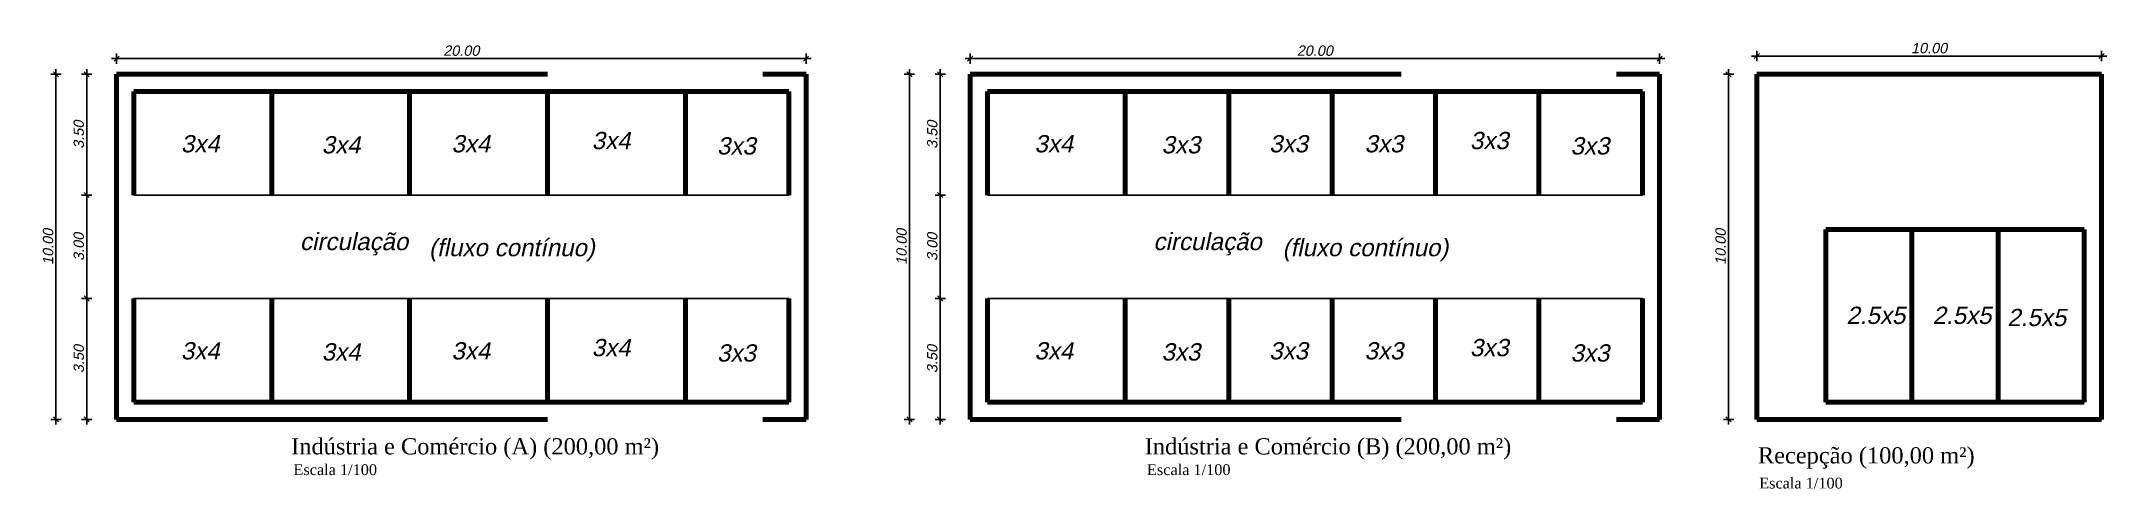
# Model space of a CAD drawing. Header units: metres. Extents: x 2113 to 5678, y -2764 to 956.
# Drawn here: x 3999.4 to 4059.3, y -1671.1 to -1658.1 of the extents above; entities that cross this region are included whole.
import ezdxf

# ---------------------------------------------------------------- set-up
doc = ezdxf.new("R2010")
doc.units = ezdxf.units.M
doc.header["$MEASUREMENT"] = 0
doc.linetypes.add('DASHED2', pattern=[0.375, 0.25, -0.125])
for name, color, linetype in [('COTASOK', 1, 'Continuous'), ('HACHURAS', 8, 'Continuous'), ('PAREDE', 7, 'Continuous')]:
    doc.layers.add(name, color=color, linetype=linetype)
doc.styles.add('JEF', font='times.ttf', dxfattribs={"height": 0.3})
doc.styles.add('util2000', font='arial.ttf', dxfattribs={"oblique": 12.000028})
doc.dimstyles.new('int_1-50_m_MS_50', dxfattribs={"dimscale": 0.05, "dimtxt": 3, "dimasz": 1.5, "dimexe": 1, "dimexo": 0, "dimgap": 0.75, "dimtad": 1, "dimzin": 1, "dimdsep": 46, "dimtxsty": 'util2000', "dimblk": '_U2_SETA01', "dimcen": 1.5, "dimse1": 1, "dimse2": 1, "dimclrd": 1, "dimclre": 1, "dimclrt": 1, "dimazin": 3, "dimtfac": 1, "dimtix": 1, "dimtmove": 1, "dimatfit": 3, "dimldrblk": '_U2_SETA02', "dimfxl": 1, "dimtzin": 12, "dimarcsym": 0})

msp = doc.modelspace()

# ---------------------------------------------------------------- texts
at = {"layer": 'COTASOK', "style": 'JEF'}
for s, p in [('Indústria e Comércio (A) (200,00 m²)', (4006.663, -1670.115)), ('Indústria e Comércio (B) (200,00 m²)', (4031.424, -1670.115)), ('Recepção (100,00 m²)', (4049.213, -1670.377))]:
    msp.add_text(s, height=0.46875, dxfattribs=at).set_placement(p)
at = {"layer": 'COTASOK', "char_height": 0.3125, "width": 11.83437, "attachment_point": 1, "style": 'JEF'}
for insert in [(4006.729, -1670.401), (4006.729, -1670.401), (4031.49, -1670.401), (4031.49, -1670.401), (4049.25, -1670.79)]:
    msp.add_mtext('Escala 1/100', dxfattribs=dict(at, insert=insert))
at = {"layer": 'PAREDE', "color": 1, "char_height": 0.5, "attachment_point": 7, "rotation": 359.96781, "style": 'util2000'}
for s, insert in [('{\\f@Arial Unicode MS|b0|i0|c0|p34;\\C256;3x4}', (4003.464, -1661.37)), ('{\\f@Arial Unicode MS|b0|i0|c0|p34;\\C256;3x4}', (4007.549, -1661.401)), ('{\\f@Arial Unicode MS|b0|i0|c0|p34;\\C256;3x4}', (4011.312, -1661.37)), ('{\\f@Arial Unicode MS|b0|i0|c0|p34;\\C256;3x4}', (4015.382, -1661.277)), ('{\\f@Arial Unicode MS|b0|i0|c0|p34;\\C256;3x4}', (4028.225, -1661.37)), ('{\\f@Arial Unicode MS|b0|i0|c0|p34;\\C256;3x3}', (4031.914, -1661.401)), ('{\\f@Arial Unicode MS|b0|i0|c0|p34;\\C256;3x3}', (4035.036, -1661.37)), ('{\\f@Arial Unicode MS|b0|i0|c0|p34;\\C256;3x3}', (4037.802, -1661.37)), ('{\\f@Arial Unicode MS|b0|i0|c0|p34;\\C256;3x3}', (4040.859, -1661.277)), ('{\\f@Arial Unicode MS|b0|i0|c0|p34;\\C256;3x3}', (4019.017, -1661.432)), ('{\\f@Arial Unicode MS|b0|i0|c0|p34;\\C256;3x3}', (4043.778, -1661.432)), ('{\\f@Arial Unicode MS|b0|i0|c0|p34;\\C256;circulação}', (4006.915, -1664.35)), ('{\\f@Arial Unicode MS|b0|i0|c0|p34;\\C256;circulação}', (4006.915, -1664.35)), ('{\\f@Arial Unicode MS|b0|i0|c0|p34;\\C256;(fluxo contínuo)}', (4010.658, -1664.522)), ('{\\f@Arial Unicode MS|b0|i0|c0|p34;\\C256;(fluxo contínuo)}', (4010.658, -1664.522)), ('{\\f@Arial Unicode MS|b0|i0|c0|p34;\\C256;circulação}', (4031.676, -1664.35)), ('{\\f@Arial Unicode MS|b0|i0|c0|p34;\\C256;circulação}', (4031.676, -1664.35)), ('{\\f@Arial Unicode MS|b0|i0|c0|p34;\\C256;(fluxo contínuo)}', (4035.419, -1664.522)), ('{\\f@Arial Unicode MS|b0|i0|c0|p34;\\C256;(fluxo contínuo)}', (4035.419, -1664.522)), ('{\\f@Arial Unicode MS|b0|i0|c0|p34;\\C256;2.5x5}', (4051.781, -1666.342)), ('{\\f@Arial Unicode MS|b0|i0|c0|p34;\\C256;2.5x5}', (4054.281, -1666.342)), ('{\\f@Arial Unicode MS|b0|i0|c0|p34;\\C256;2.5x5}', (4056.448, -1666.404)), ('{\\f@Arial Unicode MS|b0|i0|c0|p34;\\C256;3x4}', (4003.464, -1667.37)), ('{\\f@Arial Unicode MS|b0|i0|c0|p34;\\C256;3x4}', (4007.549, -1667.401)), ('{\\f@Arial Unicode MS|b0|i0|c0|p34;\\C256;3x4}', (4011.312, -1667.37)), ('{\\f@Arial Unicode MS|b0|i0|c0|p34;\\C256;3x4}', (4015.382, -1667.277)), ('{\\f@Arial Unicode MS|b0|i0|c0|p34;\\C256;3x4}', (4028.225, -1667.37)), ('{\\f@Arial Unicode MS|b0|i0|c0|p34;\\C256;3x3}', (4031.914, -1667.401)), ('{\\f@Arial Unicode MS|b0|i0|c0|p34;\\C256;3x3}', (4035.036, -1667.37)), ('{\\f@Arial Unicode MS|b0|i0|c0|p34;\\C256;3x3}', (4037.802, -1667.37)), ('{\\f@Arial Unicode MS|b0|i0|c0|p34;\\C256;3x3}', (4040.859, -1667.277)), ('{\\f@Arial Unicode MS|b0|i0|c0|p34;\\C256;3x3}', (4019.017, -1667.432)), ('{\\f@Arial Unicode MS|b0|i0|c0|p34;\\C256;3x3}', (4043.778, -1667.432))]:
    msp.add_mtext(s, dxfattribs=dict(at, insert=insert))

# ---------------------------------------------------------------- blocks, each defined once
blk = doc.blocks.new('_U2_SETA01')
at = {"color": 0}
for p, q in [((-1, 0), (1, 0)), ((0, -1), (0, 1))]:
    blk.add_line(p, q, dxfattribs=at)
blk.add_line((-0.5, -0.5), (0.5, 0.5))
blk = doc.blocks.new('*D519')
at = {"layer": 'Defpoints', "color": 0, "ltscale": 0.3, "transparency": 16777216}
for p in [(4001.6, -1659.1), (4021.6, -1658.647), (4021.6, -1659.1)]:
    blk.add_point(p, dxfattribs=at)
at = {"layer": 'PAREDE', "color": 1, "lineweight": -2, "ltscale": 0.3, "transparency": 16777216}
blk.add_line((4001.75, -1658.647), (4021.45, -1658.647), dxfattribs=at)
at = {"layer": 'PAREDE', "color": 1, "lineweight": -2, "ltscale": 0.3, "transparency": 16777216, "xscale": 0.15, "yscale": 0.15, "zscale": 0.15, "rotation": 180}
blk.add_blockref('_U2_SETA01', (4001.6, -1658.647), dxfattribs=at)
at = {"layer": 'PAREDE', "color": 1, "lineweight": -2, "ltscale": 0.3, "transparency": 16777216, "xscale": 0.15, "yscale": 0.15, "zscale": 0.15}
blk.add_blockref('_U2_SETA01', (4021.6, -1658.647), dxfattribs=at)
at = {"layer": 'PAREDE', "color": 1, "ltscale": 0.3, "transparency": 16777216, "insert": (4011.6, -1658.418), "char_height": 0.3, "attachment_point": 5, "style": 'util2000'}
blk.add_mtext('20.00', dxfattribs=at)
blk = doc.blocks.new('_U2_SETA02')
blk.add_solid([(-1, -0.17), (0, 0), (-1, 0.17)])
blk = doc.blocks.new('*D351')
at = {"layer": 'Defpoints', "color": 0, "ltscale": 0.3, "transparency": 16777216}
for p in [(4001.579, -1659.1), (3999.839, -1669.1), (4001.927, -1669.1)]:
    blk.add_point(p, dxfattribs=at)
at = {"layer": 'PAREDE', "color": 1, "lineweight": -2, "ltscale": 0.3, "transparency": 16777216}
blk.add_line((3999.839, -1659.25), (3999.839, -1668.95), dxfattribs=at)
at = {"layer": 'PAREDE', "color": 1, "lineweight": -2, "ltscale": 0.3, "transparency": 16777216, "xscale": 0.15, "yscale": 0.15, "zscale": 0.15}
for p, rotation in [((3999.839, -1659.1), 90), ((3999.839, -1669.1), 270)]:
    blk.add_blockref('_U2_SETA01', p, dxfattribs=dict(at, rotation=rotation))
at = {"layer": 'PAREDE', "color": 1, "ltscale": 0.3, "transparency": 16777216, "insert": (3999.611, -1664.1), "char_height": 0.3, "attachment_point": 5, "rotation": 90, "style": 'util2000'}
blk.add_mtext('10.00', dxfattribs=at)
blk = doc.blocks.new('*D352')
at = {"layer": 'Defpoints', "color": 0, "ltscale": 0.3, "transparency": 16777216}
for p in [(4001.608, -1659.1), (4000.73, -1662.6), (4001.458, -1662.6)]:
    blk.add_point(p, dxfattribs=at)
at = {"layer": 'PAREDE', "color": 1, "lineweight": -2, "ltscale": 0.3, "transparency": 16777216}
blk.add_line((4000.73, -1659.25), (4000.73, -1662.45), dxfattribs=at)
at = {"layer": 'PAREDE', "color": 1, "lineweight": -2, "ltscale": 0.3, "transparency": 16777216, "xscale": 0.15, "yscale": 0.15, "zscale": 0.15}
for p, rotation in [((4000.73, -1659.1), 90), ((4000.73, -1662.6), 270)]:
    blk.add_blockref('_U2_SETA01', p, dxfattribs=dict(at, rotation=rotation))
at = {"layer": 'PAREDE', "color": 1, "ltscale": 0.3, "transparency": 16777216, "insert": (4000.502, -1660.85), "char_height": 0.3, "attachment_point": 5, "rotation": 90, "style": 'util2000'}
blk.add_mtext('3.50', dxfattribs=at)
blk = doc.blocks.new('*D353')
at = {"layer": 'Defpoints', "color": 0, "ltscale": 0.3, "transparency": 16777216}
for p in [(4001.458, -1662.6), (4000.73, -1665.6), (4001.542, -1665.6)]:
    blk.add_point(p, dxfattribs=at)
at = {"layer": 'PAREDE', "color": 1, "lineweight": -2, "ltscale": 0.3, "transparency": 16777216}
blk.add_line((4000.73, -1662.75), (4000.73, -1665.45), dxfattribs=at)
at = {"layer": 'PAREDE', "color": 1, "lineweight": -2, "ltscale": 0.3, "transparency": 16777216, "xscale": 0.15, "yscale": 0.15, "zscale": 0.15}
for p, rotation in [((4000.73, -1662.6), 90), ((4000.73, -1665.6), 270)]:
    blk.add_blockref('_U2_SETA01', p, dxfattribs=dict(at, rotation=rotation))
at = {"layer": 'PAREDE', "color": 1, "ltscale": 0.3, "transparency": 16777216, "insert": (4000.502, -1664.1), "char_height": 0.3, "attachment_point": 5, "rotation": 90, "style": 'util2000'}
blk.add_mtext('3.00', dxfattribs=at)
blk = doc.blocks.new('*D354')
at = {"layer": 'Defpoints', "color": 0, "ltscale": 0.3, "transparency": 16777216}
for p in [(4001.542, -1665.6), (4000.73, -1669.1), (4001.33, -1669.1)]:
    blk.add_point(p, dxfattribs=at)
at = {"layer": 'PAREDE', "color": 1, "lineweight": -2, "ltscale": 0.3, "transparency": 16777216}
blk.add_line((4000.73, -1665.75), (4000.73, -1668.95), dxfattribs=at)
at = {"layer": 'PAREDE', "color": 1, "lineweight": -2, "ltscale": 0.3, "transparency": 16777216, "xscale": 0.15, "yscale": 0.15, "zscale": 0.15}
for p, rotation in [((4000.73, -1665.6), 90), ((4000.73, -1669.1), 270)]:
    blk.add_blockref('_U2_SETA01', p, dxfattribs=dict(at, rotation=rotation))
at = {"layer": 'PAREDE', "color": 1, "ltscale": 0.3, "transparency": 16777216, "insert": (4000.502, -1667.35), "char_height": 0.3, "attachment_point": 5, "rotation": 90, "style": 'util2000'}
blk.add_mtext('3.50', dxfattribs=at)
blk = doc.blocks.new('*D355')
at = {"layer": 'Defpoints', "color": 0, "ltscale": 0.3, "transparency": 16777216}
for p in [(4001.6, -1659.1), (4021.6, -1658.647), (4021.6, -1659.1)]:
    blk.add_point(p, dxfattribs=at)
at = {"layer": 'PAREDE', "color": 1, "lineweight": -2, "ltscale": 0.3, "transparency": 16777216}
blk.add_line((4001.75, -1658.647), (4021.45, -1658.647), dxfattribs=at)
at = {"layer": 'PAREDE', "color": 1, "lineweight": -2, "ltscale": 0.3, "transparency": 16777216, "xscale": 0.15, "yscale": 0.15, "zscale": 0.15, "rotation": 180}
blk.add_blockref('_U2_SETA01', (4001.6, -1658.647), dxfattribs=at)
at = {"layer": 'PAREDE', "color": 1, "lineweight": -2, "ltscale": 0.3, "transparency": 16777216, "xscale": 0.15, "yscale": 0.15, "zscale": 0.15}
blk.add_blockref('_U2_SETA01', (4021.6, -1658.647), dxfattribs=at)
at = {"layer": 'PAREDE', "color": 1, "ltscale": 0.3, "transparency": 16777216, "insert": (4011.6, -1658.418), "char_height": 0.3, "attachment_point": 5, "style": 'util2000'}
blk.add_mtext('20.00', dxfattribs=at)
blk = doc.blocks.new('*D356')
at = {"layer": 'Defpoints', "color": 0, "ltscale": 0.3, "transparency": 16777216}
for p in [(4001.579, -1659.1), (3999.839, -1669.1), (4001.927, -1669.1)]:
    blk.add_point(p, dxfattribs=at)
at = {"layer": 'PAREDE', "color": 1, "lineweight": -2, "ltscale": 0.3, "transparency": 16777216}
blk.add_line((3999.839, -1659.25), (3999.839, -1668.95), dxfattribs=at)
at = {"layer": 'PAREDE', "color": 1, "lineweight": -2, "ltscale": 0.3, "transparency": 16777216, "xscale": 0.15, "yscale": 0.15, "zscale": 0.15}
for p, rotation in [((3999.839, -1659.1), 90), ((3999.839, -1669.1), 270)]:
    blk.add_blockref('_U2_SETA01', p, dxfattribs=dict(at, rotation=rotation))
at = {"layer": 'PAREDE', "color": 1, "ltscale": 0.3, "transparency": 16777216, "insert": (3999.611, -1664.1), "char_height": 0.3, "attachment_point": 5, "rotation": 90, "style": 'util2000'}
blk.add_mtext('10.00', dxfattribs=at)
blk = doc.blocks.new('*D357')
at = {"layer": 'Defpoints', "color": 0, "ltscale": 0.3, "transparency": 16777216}
for p in [(4001.608, -1659.1), (4000.73, -1662.6), (4001.458, -1662.6)]:
    blk.add_point(p, dxfattribs=at)
at = {"layer": 'PAREDE', "color": 1, "lineweight": -2, "ltscale": 0.3, "transparency": 16777216}
blk.add_line((4000.73, -1659.25), (4000.73, -1662.45), dxfattribs=at)
at = {"layer": 'PAREDE', "color": 1, "lineweight": -2, "ltscale": 0.3, "transparency": 16777216, "xscale": 0.15, "yscale": 0.15, "zscale": 0.15}
for p, rotation in [((4000.73, -1659.1), 90), ((4000.73, -1662.6), 270)]:
    blk.add_blockref('_U2_SETA01', p, dxfattribs=dict(at, rotation=rotation))
at = {"layer": 'PAREDE', "color": 1, "ltscale": 0.3, "transparency": 16777216, "insert": (4000.502, -1660.85), "char_height": 0.3, "attachment_point": 5, "rotation": 90, "style": 'util2000'}
blk.add_mtext('3.50', dxfattribs=at)
blk = doc.blocks.new('*D358')
at = {"layer": 'Defpoints', "color": 0, "ltscale": 0.3, "transparency": 16777216}
for p in [(4001.458, -1662.6), (4000.73, -1665.6), (4001.542, -1665.6)]:
    blk.add_point(p, dxfattribs=at)
at = {"layer": 'PAREDE', "color": 1, "lineweight": -2, "ltscale": 0.3, "transparency": 16777216}
blk.add_line((4000.73, -1662.75), (4000.73, -1665.45), dxfattribs=at)
at = {"layer": 'PAREDE', "color": 1, "lineweight": -2, "ltscale": 0.3, "transparency": 16777216, "xscale": 0.15, "yscale": 0.15, "zscale": 0.15}
for p, rotation in [((4000.73, -1662.6), 90), ((4000.73, -1665.6), 270)]:
    blk.add_blockref('_U2_SETA01', p, dxfattribs=dict(at, rotation=rotation))
at = {"layer": 'PAREDE', "color": 1, "ltscale": 0.3, "transparency": 16777216, "insert": (4000.502, -1664.1), "char_height": 0.3, "attachment_point": 5, "rotation": 90, "style": 'util2000'}
blk.add_mtext('3.00', dxfattribs=at)
blk = doc.blocks.new('*D359')
at = {"layer": 'Defpoints', "color": 0, "ltscale": 0.3, "transparency": 16777216}
for p in [(4001.542, -1665.6), (4000.73, -1669.1), (4001.33, -1669.1)]:
    blk.add_point(p, dxfattribs=at)
at = {"layer": 'PAREDE', "color": 1, "lineweight": -2, "ltscale": 0.3, "transparency": 16777216}
blk.add_line((4000.73, -1665.75), (4000.73, -1668.95), dxfattribs=at)
at = {"layer": 'PAREDE', "color": 1, "lineweight": -2, "ltscale": 0.3, "transparency": 16777216, "xscale": 0.15, "yscale": 0.15, "zscale": 0.15}
for p, rotation in [((4000.73, -1665.6), 90), ((4000.73, -1669.1), 270)]:
    blk.add_blockref('_U2_SETA01', p, dxfattribs=dict(at, rotation=rotation))
at = {"layer": 'PAREDE', "color": 1, "ltscale": 0.3, "transparency": 16777216, "insert": (4000.502, -1667.35), "char_height": 0.3, "attachment_point": 5, "rotation": 90, "style": 'util2000'}
blk.add_mtext('3.50', dxfattribs=at)
blk = doc.blocks.new('*D360')
at = {"layer": 'Defpoints', "color": 0, "ltscale": 0.3, "transparency": 16777216}
for p in [(4049.182, -1659.1), (4059.182, -1658.572), (4059.182, -1659.1)]:
    blk.add_point(p, dxfattribs=at)
at = {"layer": 'PAREDE', "color": 1, "lineweight": -2, "ltscale": 0.3, "transparency": 16777216}
blk.add_line((4049.332, -1658.572), (4059.032, -1658.572), dxfattribs=at)
at = {"layer": 'PAREDE', "color": 1, "lineweight": -2, "ltscale": 0.3, "transparency": 16777216, "xscale": 0.15, "yscale": 0.15, "zscale": 0.15, "rotation": 180}
blk.add_blockref('_U2_SETA01', (4049.182, -1658.572), dxfattribs=at)
at = {"layer": 'PAREDE', "color": 1, "lineweight": -2, "ltscale": 0.3, "transparency": 16777216, "xscale": 0.15, "yscale": 0.15, "zscale": 0.15}
blk.add_blockref('_U2_SETA01', (4059.182, -1658.572), dxfattribs=at)
at = {"layer": 'PAREDE', "color": 1, "ltscale": 0.3, "transparency": 16777216, "insert": (4054.182, -1658.344), "char_height": 0.3, "attachment_point": 5, "style": 'util2000'}
blk.add_mtext('10.00', dxfattribs=at)
blk = doc.blocks.new('*D361')
at = {"layer": 'Defpoints', "color": 0, "ltscale": 0.3, "transparency": 16777216}
for p in [(4049.182, -1659.1), (4048.361, -1669.1), (4049.182, -1669.1)]:
    blk.add_point(p, dxfattribs=at)
at = {"layer": 'PAREDE', "color": 1, "lineweight": -2, "ltscale": 0.3, "transparency": 16777216}
blk.add_line((4048.361, -1659.25), (4048.361, -1668.95), dxfattribs=at)
at = {"layer": 'PAREDE', "color": 1, "lineweight": -2, "ltscale": 0.3, "transparency": 16777216, "xscale": 0.15, "yscale": 0.15, "zscale": 0.15}
for p, rotation in [((4048.361, -1659.1), 90), ((4048.361, -1669.1), 270)]:
    blk.add_blockref('_U2_SETA01', p, dxfattribs=dict(at, rotation=rotation))
at = {"layer": 'PAREDE', "color": 1, "ltscale": 0.3, "transparency": 16777216, "insert": (4048.132, -1664.1), "char_height": 0.3, "attachment_point": 5, "rotation": 90, "style": 'util2000'}
blk.add_mtext('10.00', dxfattribs=at)
blk = doc.blocks.new('*D520')
at = {"layer": 'Defpoints', "color": 0, "ltscale": 0.3, "transparency": 16777216}
for p in [(4026.361, -1659.1), (4046.361, -1658.647), (4046.361, -1659.1)]:
    blk.add_point(p, dxfattribs=at)
at = {"layer": 'PAREDE', "color": 1, "lineweight": -2, "ltscale": 0.3, "transparency": 16777216}
blk.add_line((4026.511, -1658.647), (4046.211, -1658.647), dxfattribs=at)
at = {"layer": 'PAREDE', "color": 1, "lineweight": -2, "ltscale": 0.3, "transparency": 16777216, "xscale": 0.15, "yscale": 0.15, "zscale": 0.15, "rotation": 180}
blk.add_blockref('_U2_SETA01', (4026.361, -1658.647), dxfattribs=at)
at = {"layer": 'PAREDE', "color": 1, "lineweight": -2, "ltscale": 0.3, "transparency": 16777216, "xscale": 0.15, "yscale": 0.15, "zscale": 0.15}
blk.add_blockref('_U2_SETA01', (4046.361, -1658.647), dxfattribs=at)
at = {"layer": 'PAREDE', "color": 1, "ltscale": 0.3, "transparency": 16777216, "insert": (4036.361, -1658.418), "char_height": 0.3, "attachment_point": 5, "style": 'util2000'}
blk.add_mtext('20.00', dxfattribs=at)
blk = doc.blocks.new('*D362')
at = {"layer": 'Defpoints', "color": 0, "ltscale": 0.3, "transparency": 16777216}
for p in [(4026.34, -1659.1), (4024.6, -1669.1), (4026.688, -1669.1)]:
    blk.add_point(p, dxfattribs=at)
at = {"layer": 'PAREDE', "color": 1, "lineweight": -2, "ltscale": 0.3, "transparency": 16777216}
blk.add_line((4024.6, -1659.25), (4024.6, -1668.95), dxfattribs=at)
at = {"layer": 'PAREDE', "color": 1, "lineweight": -2, "ltscale": 0.3, "transparency": 16777216, "xscale": 0.15, "yscale": 0.15, "zscale": 0.15}
for p, rotation in [((4024.6, -1659.1), 90), ((4024.6, -1669.1), 270)]:
    blk.add_blockref('_U2_SETA01', p, dxfattribs=dict(at, rotation=rotation))
at = {"layer": 'PAREDE', "color": 1, "ltscale": 0.3, "transparency": 16777216, "insert": (4024.372, -1664.1), "char_height": 0.3, "attachment_point": 5, "rotation": 90, "style": 'util2000'}
blk.add_mtext('10.00', dxfattribs=at)
blk = doc.blocks.new('*D363')
at = {"layer": 'Defpoints', "color": 0, "ltscale": 0.3, "transparency": 16777216}
for p in [(4026.369, -1659.1), (4025.491, -1662.6), (4026.219, -1662.6)]:
    blk.add_point(p, dxfattribs=at)
at = {"layer": 'PAREDE', "color": 1, "lineweight": -2, "ltscale": 0.3, "transparency": 16777216}
blk.add_line((4025.491, -1659.25), (4025.491, -1662.45), dxfattribs=at)
at = {"layer": 'PAREDE', "color": 1, "lineweight": -2, "ltscale": 0.3, "transparency": 16777216, "xscale": 0.15, "yscale": 0.15, "zscale": 0.15}
for p, rotation in [((4025.491, -1659.1), 90), ((4025.491, -1662.6), 270)]:
    blk.add_blockref('_U2_SETA01', p, dxfattribs=dict(at, rotation=rotation))
at = {"layer": 'PAREDE', "color": 1, "ltscale": 0.3, "transparency": 16777216, "insert": (4025.263, -1660.85), "char_height": 0.3, "attachment_point": 5, "rotation": 90, "style": 'util2000'}
blk.add_mtext('3.50', dxfattribs=at)
blk = doc.blocks.new('*D364')
at = {"layer": 'Defpoints', "color": 0, "ltscale": 0.3, "transparency": 16777216}
for p in [(4026.219, -1662.6), (4025.491, -1665.6), (4026.303, -1665.6)]:
    blk.add_point(p, dxfattribs=at)
at = {"layer": 'PAREDE', "color": 1, "lineweight": -2, "ltscale": 0.3, "transparency": 16777216}
blk.add_line((4025.491, -1662.75), (4025.491, -1665.45), dxfattribs=at)
at = {"layer": 'PAREDE', "color": 1, "lineweight": -2, "ltscale": 0.3, "transparency": 16777216, "xscale": 0.15, "yscale": 0.15, "zscale": 0.15}
for p, rotation in [((4025.491, -1662.6), 90), ((4025.491, -1665.6), 270)]:
    blk.add_blockref('_U2_SETA01', p, dxfattribs=dict(at, rotation=rotation))
at = {"layer": 'PAREDE', "color": 1, "ltscale": 0.3, "transparency": 16777216, "insert": (4025.263, -1664.1), "char_height": 0.3, "attachment_point": 5, "rotation": 90, "style": 'util2000'}
blk.add_mtext('3.00', dxfattribs=at)
blk = doc.blocks.new('*D365')
at = {"layer": 'Defpoints', "color": 0, "ltscale": 0.3, "transparency": 16777216}
for p in [(4026.303, -1665.6), (4025.491, -1669.1), (4026.091, -1669.1)]:
    blk.add_point(p, dxfattribs=at)
at = {"layer": 'PAREDE', "color": 1, "lineweight": -2, "ltscale": 0.3, "transparency": 16777216}
blk.add_line((4025.491, -1665.75), (4025.491, -1668.95), dxfattribs=at)
at = {"layer": 'PAREDE', "color": 1, "lineweight": -2, "ltscale": 0.3, "transparency": 16777216, "xscale": 0.15, "yscale": 0.15, "zscale": 0.15}
for p, rotation in [((4025.491, -1665.6), 90), ((4025.491, -1669.1), 270)]:
    blk.add_blockref('_U2_SETA01', p, dxfattribs=dict(at, rotation=rotation))
at = {"layer": 'PAREDE', "color": 1, "ltscale": 0.3, "transparency": 16777216, "insert": (4025.263, -1667.35), "char_height": 0.3, "attachment_point": 5, "rotation": 90, "style": 'util2000'}
blk.add_mtext('3.50', dxfattribs=at)
blk = doc.blocks.new('*D380')
at = {"layer": 'Defpoints', "color": 0, "ltscale": 0.3, "transparency": 16777216}
for p in [(4026.361, -1659.1), (4046.361, -1658.647), (4046.361, -1659.1)]:
    blk.add_point(p, dxfattribs=at)
at = {"layer": 'PAREDE', "color": 1, "lineweight": -2, "ltscale": 0.3, "transparency": 16777216}
blk.add_line((4026.511, -1658.647), (4046.211, -1658.647), dxfattribs=at)
at = {"layer": 'PAREDE', "color": 1, "lineweight": -2, "ltscale": 0.3, "transparency": 16777216, "xscale": 0.15, "yscale": 0.15, "zscale": 0.15, "rotation": 180}
blk.add_blockref('_U2_SETA01', (4026.361, -1658.647), dxfattribs=at)
at = {"layer": 'PAREDE', "color": 1, "lineweight": -2, "ltscale": 0.3, "transparency": 16777216, "xscale": 0.15, "yscale": 0.15, "zscale": 0.15}
blk.add_blockref('_U2_SETA01', (4046.361, -1658.647), dxfattribs=at)
at = {"layer": 'PAREDE', "color": 1, "ltscale": 0.3, "transparency": 16777216, "insert": (4036.361, -1658.418), "char_height": 0.3, "attachment_point": 5, "style": 'util2000'}
blk.add_mtext('20.00', dxfattribs=at)
blk = doc.blocks.new('*D381')
at = {"layer": 'Defpoints', "color": 0, "ltscale": 0.3, "transparency": 16777216}
for p in [(4026.34, -1659.1), (4024.6, -1669.1), (4026.688, -1669.1)]:
    blk.add_point(p, dxfattribs=at)
at = {"layer": 'PAREDE', "color": 1, "lineweight": -2, "ltscale": 0.3, "transparency": 16777216}
blk.add_line((4024.6, -1659.25), (4024.6, -1668.95), dxfattribs=at)
at = {"layer": 'PAREDE', "color": 1, "lineweight": -2, "ltscale": 0.3, "transparency": 16777216, "xscale": 0.15, "yscale": 0.15, "zscale": 0.15}
for p, rotation in [((4024.6, -1659.1), 90), ((4024.6, -1669.1), 270)]:
    blk.add_blockref('_U2_SETA01', p, dxfattribs=dict(at, rotation=rotation))
at = {"layer": 'PAREDE', "color": 1, "ltscale": 0.3, "transparency": 16777216, "insert": (4024.372, -1664.1), "char_height": 0.3, "attachment_point": 5, "rotation": 90, "style": 'util2000'}
blk.add_mtext('10.00', dxfattribs=at)
blk = doc.blocks.new('*D382')
at = {"layer": 'Defpoints', "color": 0, "ltscale": 0.3, "transparency": 16777216}
for p in [(4026.369, -1659.1), (4025.491, -1662.6), (4026.219, -1662.6)]:
    blk.add_point(p, dxfattribs=at)
at = {"layer": 'PAREDE', "color": 1, "lineweight": -2, "ltscale": 0.3, "transparency": 16777216}
blk.add_line((4025.491, -1659.25), (4025.491, -1662.45), dxfattribs=at)
at = {"layer": 'PAREDE', "color": 1, "lineweight": -2, "ltscale": 0.3, "transparency": 16777216, "xscale": 0.15, "yscale": 0.15, "zscale": 0.15}
for p, rotation in [((4025.491, -1659.1), 90), ((4025.491, -1662.6), 270)]:
    blk.add_blockref('_U2_SETA01', p, dxfattribs=dict(at, rotation=rotation))
at = {"layer": 'PAREDE', "color": 1, "ltscale": 0.3, "transparency": 16777216, "insert": (4025.263, -1660.85), "char_height": 0.3, "attachment_point": 5, "rotation": 90, "style": 'util2000'}
blk.add_mtext('3.50', dxfattribs=at)
blk = doc.blocks.new('*D383')
at = {"layer": 'Defpoints', "color": 0, "ltscale": 0.3, "transparency": 16777216}
for p in [(4026.219, -1662.6), (4025.491, -1665.6), (4026.303, -1665.6)]:
    blk.add_point(p, dxfattribs=at)
at = {"layer": 'PAREDE', "color": 1, "lineweight": -2, "ltscale": 0.3, "transparency": 16777216}
blk.add_line((4025.491, -1662.75), (4025.491, -1665.45), dxfattribs=at)
at = {"layer": 'PAREDE', "color": 1, "lineweight": -2, "ltscale": 0.3, "transparency": 16777216, "xscale": 0.15, "yscale": 0.15, "zscale": 0.15}
for p, rotation in [((4025.491, -1662.6), 90), ((4025.491, -1665.6), 270)]:
    blk.add_blockref('_U2_SETA01', p, dxfattribs=dict(at, rotation=rotation))
at = {"layer": 'PAREDE', "color": 1, "ltscale": 0.3, "transparency": 16777216, "insert": (4025.263, -1664.1), "char_height": 0.3, "attachment_point": 5, "rotation": 90, "style": 'util2000'}
blk.add_mtext('3.00', dxfattribs=at)
blk = doc.blocks.new('*D384')
at = {"layer": 'Defpoints', "color": 0, "ltscale": 0.3, "transparency": 16777216}
for p in [(4026.303, -1665.6), (4025.491, -1669.1), (4026.091, -1669.1)]:
    blk.add_point(p, dxfattribs=at)
at = {"layer": 'PAREDE', "color": 1, "lineweight": -2, "ltscale": 0.3, "transparency": 16777216}
blk.add_line((4025.491, -1665.75), (4025.491, -1668.95), dxfattribs=at)
at = {"layer": 'PAREDE', "color": 1, "lineweight": -2, "ltscale": 0.3, "transparency": 16777216, "xscale": 0.15, "yscale": 0.15, "zscale": 0.15}
for p, rotation in [((4025.491, -1665.6), 90), ((4025.491, -1669.1), 270)]:
    blk.add_blockref('_U2_SETA01', p, dxfattribs=dict(at, rotation=rotation))
at = {"layer": 'PAREDE', "color": 1, "ltscale": 0.3, "transparency": 16777216, "insert": (4025.263, -1667.35), "char_height": 0.3, "attachment_point": 5, "rotation": 90, "style": 'util2000'}
blk.add_mtext('3.50', dxfattribs=at)

# ---------------------------------------------------------------- dimensions: what is measured, and where the dimension line sits
at = {"layer": 'PAREDE', "ltscale": 0.3}
for base, p1, p2, picture, middle in [((4021.6, -1658.647), (4001.6, -1659.1), (4021.6, -1659.1), '*D519', (4011.6, -1658.418)), ((4021.6, -1658.647), (4001.6, -1659.1), (4021.6, -1659.1), '*D355', (4011.6, -1658.418)), ((4046.361, -1658.647), (4026.361, -1659.1), (4046.361, -1659.1), '*D520', (4036.361, -1658.418)), ((4046.361, -1658.647), (4026.361, -1659.1), (4046.361, -1659.1), '*D380', (4036.361, -1658.418)), ((4059.182, -1658.572), (4049.182, -1659.1), (4059.182, -1659.1), '*D360', (4054.182, -1658.344))]:
    dim = msp.add_linear_dim(base=base, p1=p1, p2=p2, dimstyle='int_1-50_m_MS_50', override={"dimscale": 0.1}, dxfattribs=at)
    dim.commit()
    dim.dimension.update_dxf_attribs({"geometry": picture, "text_midpoint": middle})
for base, p1, p2, picture, middle in [((3999.839, -1669.1), (4001.579, -1659.1), (4001.927, -1669.1), '*D351', (3999.611, -1664.1)), ((3999.839, -1669.1), (4001.579, -1659.1), (4001.927, -1669.1), '*D356', (3999.611, -1664.1)), ((4000.73, -1662.6), (4001.608, -1659.1), (4001.458, -1662.6), '*D352', (4000.502, -1660.85)), ((4000.73, -1662.6), (4001.608, -1659.1), (4001.458, -1662.6), '*D357', (4000.502, -1660.85)), ((4024.6, -1669.1), (4026.34, -1659.1), (4026.688, -1669.1), '*D362', (4024.372, -1664.1)), ((4024.6, -1669.1), (4026.34, -1659.1), (4026.688, -1669.1), '*D381', (4024.372, -1664.1)), ((4025.491, -1662.6), (4026.369, -1659.1), (4026.219, -1662.6), '*D363', (4025.263, -1660.85)), ((4025.491, -1662.6), (4026.369, -1659.1), (4026.219, -1662.6), '*D382', (4025.263, -1660.85)), ((4048.361, -1669.1), (4049.182, -1659.1), (4049.182, -1669.1), '*D361', (4048.132, -1664.1)), ((4000.73, -1665.6), (4001.458, -1662.6), (4001.542, -1665.6), '*D353', (4000.502, -1664.1)), ((4000.73, -1665.6), (4001.458, -1662.6), (4001.542, -1665.6), '*D358', (4000.502, -1664.1)), ((4025.491, -1665.6), (4026.219, -1662.6), (4026.303, -1665.6), '*D364', (4025.263, -1664.1)), ((4025.491, -1665.6), (4026.219, -1662.6), (4026.303, -1665.6), '*D383', (4025.263, -1664.1)), ((4000.73, -1669.1), (4001.542, -1665.6), (4001.33, -1669.1), '*D354', (4000.502, -1667.35)), ((4000.73, -1669.1), (4001.542, -1665.6), (4001.33, -1669.1), '*D359', (4000.502, -1667.35)), ((4025.491, -1669.1), (4026.303, -1665.6), (4026.091, -1669.1), '*D365', (4025.263, -1667.35)), ((4025.491, -1669.1), (4026.303, -1665.6), (4026.091, -1669.1), '*D384', (4025.263, -1667.35))]:
    dim = msp.add_linear_dim(base=base, p1=p1, p2=p2, angle=90, dimstyle='int_1-50_m_MS_50', override={"dimscale": 0.1}, dxfattribs=at)
    dim.commit()
    dim.dimension.update_dxf_attribs({"geometry": picture, "text_midpoint": middle})

# ---------------------------------------------------------------- linework, layer by layer
at = {"layer": 'HACHURAS'}
for p, q in [((4002.1, -1662.6), (4021.1, -1662.6)), ((4026.861, -1662.6), (4045.861, -1662.6)), ((4002.1, -1665.6), (4021.1, -1665.6)), ((4026.861, -1665.6), (4045.861, -1665.6))]:
    msp.add_line(p, q, dxfattribs=at)
at = {"layer": 'PAREDE', "linetype": 'DASHED2', "lineweight": 80, "ltscale": 50}
for p, q in [((4001.6, -1659.1), (4001.6, -1669.1)), ((4001.6, -1659.1), (4021.6, -1659.1)), ((4021.6, -1659.1), (4021.6, -1669.1)), ((4026.361, -1659.1), (4026.361, -1669.1)), ((4026.361, -1659.1), (4046.361, -1659.1)), ((4046.361, -1659.1), (4046.361, -1669.1)), ((4001.6, -1669.1), (4021.6, -1669.1)), ((4026.361, -1669.1), (4046.361, -1669.1))]:
    msp.add_line(p, q, dxfattribs=at)
at = {"layer": 'PAREDE', "lineweight": 80}
for p, q in [((4002.1, -1659.6), (4002.1, -1662.6)), ((4002.1, -1659.6), (4021.1, -1659.6)), ((4006.1, -1659.6), (4006.1, -1662.6)), ((4010.1, -1659.6), (4010.1, -1662.6)), ((4014.1, -1659.6), (4014.1, -1662.6)), ((4018.1, -1659.6), (4018.1, -1662.6)), ((4021.1, -1659.6), (4021.1, -1662.6)), ((4026.861, -1659.6), (4026.861, -1662.6)), ((4026.861, -1659.6), (4045.861, -1659.6)), ((4030.861, -1659.6), (4030.861, -1662.6)), ((4033.861, -1659.6), (4033.861, -1662.6)), ((4036.861, -1659.6), (4036.861, -1662.6)), ((4039.861, -1659.6), (4039.861, -1662.6)), ((4042.861, -1659.6), (4042.861, -1662.6)), ((4045.861, -1659.6), (4045.861, -1662.6)), ((4051.182, -1663.6), (4058.682, -1663.6)), ((4051.182, -1668.6), (4051.182, -1663.6)), ((4053.682, -1668.6), (4053.682, -1663.6)), ((4056.182, -1668.6), (4056.182, -1663.6)), ((4058.682, -1668.6), (4058.682, -1663.6)), ((4002.1, -1665.6), (4002.1, -1668.6)), ((4006.1, -1665.6), (4006.1, -1668.6)), ((4010.1, -1665.6), (4010.1, -1668.6)), ((4014.1, -1665.6), (4014.1, -1668.6)), ((4018.1, -1665.6), (4018.1, -1668.6)), ((4021.1, -1665.6), (4021.1, -1668.6)), ((4026.861, -1665.6), (4026.861, -1668.6)), ((4030.861, -1665.6), (4030.861, -1668.6)), ((4033.861, -1665.6), (4033.861, -1668.6)), ((4036.861, -1665.6), (4036.861, -1668.6)), ((4039.861, -1665.6), (4039.861, -1668.6)), ((4042.861, -1665.6), (4042.861, -1668.6)), ((4045.861, -1665.6), (4045.861, -1668.6)), ((4002.1, -1668.6), (4021.1, -1668.6)), ((4026.861, -1668.6), (4045.861, -1668.6)), ((4051.182, -1668.6), (4058.682, -1668.6))]:
    msp.add_line(p, q, dxfattribs=at)
at = {"layer": 'PAREDE', "linetype": 'DASHED2', "lineweight": 80, "ltscale": 50}
msp.add_lwpolyline([(4049.182, -1669.1), (4059.182, -1669.1), (4059.182, -1659.1), (4049.182, -1659.1)], close=True, dxfattribs=at)

msp.set_redraw_order([(e.dxf.handle, doc.entitydb.next_handle()) for e in msp.query("TEXT MTEXT ATTDEF DIMENSION ARC_DIMENSION")])  # texts and dimensions are drawn at this point

doc.saveas('drawing.dxf')
